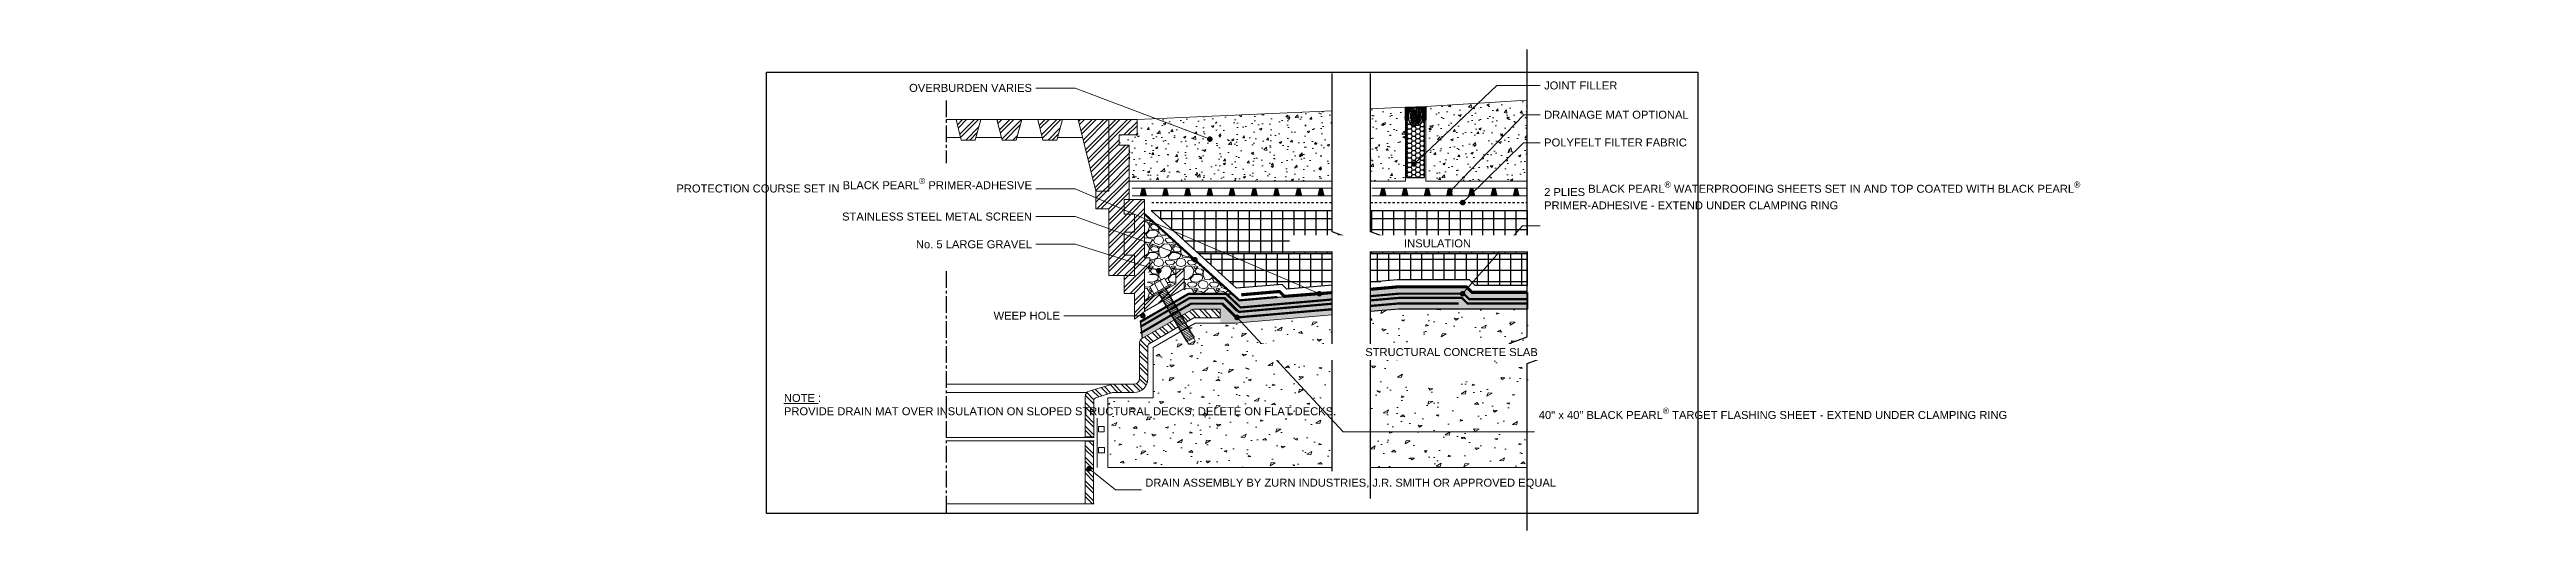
# Model space of a CAD drawing. Header units: inches. Extents: x -38 to 74, y 5 to 27.
import ezdxf
from ezdxf import colors
from ezdxf.entities.mleader import LeaderData, LeaderLine
from ezdxf.math import Vec2, Vec3

# ---------------------------------------------------------------- set-up
doc = ezdxf.new("R2010")
doc.units = ezdxf.units.IN
doc.header["$MEASUREMENT"] = 0
for name, pattern in [('CENTER2', [1.125, 0.75, -0.125, 0.125, -0.125]), ('Dash', [0.25, 0.125, -0.125]), ('Dashed - Dense', [0.8, 0.5, -0.3])]:
    doc.linetypes.add(name, pattern=pattern)
doc.layers.get('Defpoints').update_dxf_attribs({"color": 103})
for name, color, linetype, lineweight in [('A-DETAIL', 7, 'Continuous', 9), ('BP Drainage Mat', 191, 'Continuous', 0), ('BP Others', 190, 'Continuous', 0), ('BP Primer', 2, 'Continuous', 0), ('BP Text', 20, 'Continuous', 0), ('RAM Black Pearl Sheet', 165, 'Continuous', 0)]:
    doc.layers.add(name, color=color, linetype=linetype, lineweight=lineweight)
doc.layers.add('BP Insulation Border', color=8, linetype='Continuous')
doc.layers.add('BP Insulation Foam', color=9, linetype='Continuous')
doc.layers.add('BP Metal', color=17, linetype='Continuous', true_color=0x803345)
doc.layers.add('Protection Course', color=99, linetype='Dashed - Dense', lineweight=0, true_color=0x216123)
doc.styles.get("Standard").update_dxf_attribs({"font": 'ARIALN.TTF'})
pattern_1 = [(50, (-1817.9811, -44.3105), (1.07589027, -0.0941282), [0.1125, -1.2375]), (355, (-1817.9811, -44.3105), (-0.208127, 1.1282882), [0.09, -0.99]), (100.451444, (-1817.8914, -44.3184), (0.86776327, 1.03416), [0.0956103, -1.0517132]), (46.1842, (-1817.9811, -44.0105), (1.600862, -0.2482789), [0.16875, -1.85625]), (96.63564, (-1817.8477, -44.0312), (1.4019929, 1.4611779), [0.1434155, -1.5775706]), (351.18416, (-1817.9811, -44.0105), (1.4019929, 1.4611779), [0.135, -1.485]), (21, (-1817.8311, -44.0855), (0.89536058, -0.60392834), [0.1125, -1.2375]), (326, (-1817.8311, -44.0855), (0.364973, 1.0877251), [0.09, -0.99]), (71.451445, (-1817.7565, -44.1358), (1.26033357, 0.4837967), [0.0956103, -1.0517132]), (37.5, (-1817.9811, -44.3105), (0.01823978, 0.49934078), [0, -0.978, 0, -1.005, 0, -0.99375]), (7.5, (-1817.9811, -44.3105), (0.3946043, 0.59161757), [0, -0.573, 0, -0.9555, 0, -0.37875]), (327.5, (-1818.3156, -44.3105), (0.80073365, -0.03383231), [0, -0.375, 0, -1.17, 0, -1.5525]), (317.5, (-1818.4656, -44.3105), (0.87477925, 0.15015747), [0, -0.4875, 0, -0.777, 0, -1.1025])]
pattern_2 = [(45, (-47.0787, -2.131), (-0.265165, 0.265165), []), (45, (-46.90193, -2.131), (-0.265165, 0.265165), [])]

# ---------------------------------------------------------------- blocks, each defined once
blk = doc.blocks.new('*X9')
at = {"color": 0}
for p, q in [((17.31, 11.5), (16.94, 11.88)), ((17.31, 11.33), (16.94, 11.7)), ((17.31, 10.97), (16.94, 11.35)), ((17.31, 10.79), (16.94, 11.17)), ((17.31, 11.86), (17.11, 12.06)), ((17.31, 12.03), (17.28, 12.06)), ((17.31, 10.44), (16.94, 10.82)), ((17.31, 10.26), (16.94, 10.64)), ((17.31, 9.91), (16.94, 10.29)), ((17.31, 9.73), (16.94, 10.11)), ((17.31, 9.38), (16.94, 9.76)), ((17.27, 9.25), (16.94, 9.58))]:
    blk.add_line(p, q, dxfattribs=at)
blk = doc.blocks.new('*X8')
at = {"color": 0}
for p, q in [((33.27, 10.93), (33, 11.21)), ((33.49, 11.06), (33.21, 11.33)), ((33.61, 11.13), (33.33, 11.4)), ((33.82, 11.25), (33.55, 11.53)), ((33.94, 11.32), (33.67, 11.6)), ((34.16, 11.45), (33.89, 11.72)), ((34.28, 11.52), (34, 11.79)), ((34.5, 11.64), (34.22, 11.92)), ((34.61, 11.71), (34.34, 11.99)), ((34.86, 11.81), (34.56, 12.11)), ((35.04, 11.81), (34.68, 12.18)), ((35.39, 11.81), (35.01, 12.19)), ((35.57, 11.81), (35.2, 12.19)), ((35.92, 11.81), (35.54, 12.19)), ((35.94, 11.98), (35.73, 12.19)), ((32.69, 10.27), (32.31, 10.64)), ((32.69, 9.93), (32.31, 10.3)), ((32.69, 9.74), (32.31, 10.11)), ((32.69, 10.46), (32.35, 10.8)), ((32.82, 10.67), (32.54, 10.95)), ((32.93, 10.74), (32.66, 11.01)), ((33.15, 10.87), (32.88, 11.14)), ((32.69, 9.4), (32.31, 9.77)), ((32.69, 9.21), (32.31, 9.58)), ((32.66, 8.89), (32.31, 9.24)), ((32.61, 8.76), (32.31, 9.05)), ((30.25, 7.93), (29.88, 8.3)), ((30.25, 7.59), (29.88, 7.97)), ((30.26, 8.11), (29.94, 8.43)), ((30.48, 8.24), (30.18, 8.53)), ((30.62, 8.28), (30.32, 8.58)), ((30.88, 8.36), (30.58, 8.66)), ((31.02, 8.41), (30.73, 8.71)), ((31.34, 8.44), (30.99, 8.79)), ((31.52, 8.44), (31.15, 8.81)), ((31.87, 8.44), (31.49, 8.81)), ((32.06, 8.44), (31.68, 8.81)), ((32.34, 8.5), (32.02, 8.81)), ((32.45, 8.57), (32.18, 8.84)), ((30.25, 7.4), (29.88, 7.78)), ((30.25, 7.06), (29.88, 7.44)), ((30.25, 6.87), (29.88, 7.25)), ((30.25, 6.53), (29.88, 6.91)), ((30.16, 6.44), (29.88, 6.72))]:
    blk.add_line(p, q, dxfattribs=at)
blk = doc.blocks.new('DRAIN SCREW')
at = {"layer": 'A-DETAIL'}
for p, q in [((1829.51, 0.43), (1830.17, 0.81)), ((1829.69, 0.11), (1829.51, 0.43)), ((1830.43, 0.54), (1829.62, 0.07)), ((1829.64, 0.03), (1829.62, 0.07)), ((1829.64, 0.03), (1830.46, 0.5)), ((1830.26, 0.32), (1829.88, 0.14)), ((1829.88, 0.14), (1829.9, 0.17)), ((1829.88, 0.14), (1829.93, 0.14)), ((1830.29, 0.26), (1829.91, 0.08)), ((1829.91, 0.08), (1829.94, 0.12)), ((1829.91, 0.08), (1829.96, 0.08)), ((1829.94, 0.12), (1829.93, 0.14)), ((1830.33, 0.2), (1829.94, 0.02)), ((1829.94, 0.02), (1829.97, 0.07)), ((1829.94, 0.02), (1829.99, 0.02)), ((1829.97, 0.07), (1829.96, 0.08)), ((1830.36, 0.15), (1829.98, -0.04)), ((1829.98, -0.04), (1830, 0.01)), ((1830, 0.01), (1829.99, 0.02)), ((1830.39, 0.09), (1830.01, -0.09)), ((1830.43, 0.03), (1830.05, -0.15)), ((1830.17, 0.81), (1830.35, 0.49)), ((1830.21, 0.35), (1830.2, 0.34)), ((1830.21, 0.32), (1830.2, 0.34)), ((1830.26, 0.32), (1830.21, 0.32)), ((1830.26, 0.32), (1830.23, 0.28)), ((1830.24, 0.26), (1830.23, 0.28)), ((1830.29, 0.26), (1830.24, 0.26)), ((1830.29, 0.26), (1830.27, 0.22)), ((1830.28, 0.2), (1830.27, 0.22)), ((1830.33, 0.2), (1830.28, 0.2)), ((1830.33, 0.2), (1830.3, 0.16)), ((1830.31, 0.15), (1830.3, 0.16)), ((1830.36, 0.15), (1830.31, 0.15)), ((1830.36, 0.15), (1830.33, 0.1)), ((1830.34, 0.09), (1830.33, 0.1)), ((1830.39, 0.09), (1830.34, 0.09)), ((1830.39, 0.09), (1830.37, 0.04)), ((1830.38, 0.03), (1830.37, 0.04)), ((1830.43, 0.03), (1830.38, 0.03)), ((1830.43, 0.03), (1830.4, -0.01)), ((1830.46, 0.5), (1830.43, 0.54)), ((1829.98, -0.04), (1830.03, -0.04)), ((1830.01, -0.09), (1830.04, -0.05)), ((1830.01, -0.09), (1830.06, -0.09)), ((1830.04, -0.05), (1830.03, -0.04)), ((1830.05, -0.15), (1830.07, -0.11)), ((1830.05, -0.15), (1830.09, -0.15)), ((1830.07, -0.11), (1830.06, -0.09)), ((1830.46, -0.03), (1830.08, -0.21)), ((1830.08, -0.21), (1830.1, -0.17)), ((1830.08, -0.21), (1830.13, -0.21)), ((1830.1, -0.17), (1830.09, -0.15)), ((1830.49, -0.09), (1830.11, -0.27)), ((1830.11, -0.27), (1830.14, -0.23)), ((1830.11, -0.27), (1830.16, -0.27)), ((1830.14, -0.23), (1830.13, -0.21)), ((1830.53, -0.15), (1830.15, -0.33)), ((1830.15, -0.33), (1830.17, -0.29)), ((1830.15, -0.33), (1830.2, -0.33)), ((1830.17, -0.29), (1830.16, -0.27)), ((1830.56, -0.21), (1830.18, -0.39)), ((1830.18, -0.39), (1830.21, -0.34)), ((1830.18, -0.39), (1830.23, -0.39)), ((1830.21, -0.34), (1830.2, -0.33)), ((1830.6, -0.26), (1830.21, -0.45)), ((1830.21, -0.45), (1830.24, -0.4)), ((1830.21, -0.45), (1830.26, -0.45)), ((1830.24, -0.4), (1830.23, -0.39)), ((1830.63, -0.32), (1830.25, -0.5)), ((1830.25, -0.5), (1830.27, -0.46)), ((1830.25, -0.5), (1830.3, -0.5)), ((1830.27, -0.46), (1830.26, -0.45)), ((1830.66, -0.38), (1830.28, -0.56)), ((1830.28, -0.56), (1830.31, -0.52)), ((1830.28, -0.56), (1830.33, -0.56)), ((1830.31, -0.52), (1830.3, -0.5)), ((1830.32, -0.62), (1830.7, -0.44)), ((1830.32, -0.62), (1830.34, -0.58)), ((1830.32, -0.62), (1830.36, -0.62)), ((1830.32, -0.62), (1830.36, -0.62)), ((1830.34, -0.58), (1830.33, -0.56)), ((1830.73, -0.5), (1830.35, -0.68)), ((1830.35, -0.68), (1830.37, -0.64)), ((1830.35, -0.68), (1830.4, -0.68)), ((1830.37, -0.64), (1830.36, -0.62)), ((1830.37, -0.64), (1830.36, -0.62)), ((1830.36, -0.67), (1830.37, -0.64)), ((1830.36, -0.68), (1830.4, -0.68)), ((1830.76, -0.56), (1830.38, -0.74)), ((1830.38, -0.74), (1830.41, -0.69)), ((1830.38, -0.74), (1830.43, -0.74)), ((1830.41, -0.03), (1830.4, -0.01)), ((1830.41, -0.69), (1830.4, -0.68)), ((1830.46, -0.03), (1830.41, -0.03)), ((1830.8, -0.61), (1830.42, -0.8)), ((1830.42, -0.8), (1830.44, -0.75)), ((1830.42, -0.8), (1830.47, -0.8)), ((1830.44, -0.75), (1830.43, -0.74)), ((1830.46, -0.03), (1830.44, -0.07)), ((1830.45, -0.09), (1830.44, -0.07)), ((1830.49, -0.09), (1830.45, -0.09)), ((1830.83, -0.67), (1830.45, -0.85)), ((1830.45, -0.85), (1830.48, -0.81)), ((1830.45, -0.85), (1830.5, -0.85)), ((1830.49, -0.09), (1830.47, -0.13)), ((1830.48, -0.15), (1830.47, -0.13)), ((1830.48, -0.81), (1830.47, -0.8)), ((1830.53, -0.15), (1830.48, -0.15)), ((1830.87, -0.73), (1830.48, -0.91)), ((1830.48, -0.91), (1830.51, -0.87)), ((1830.48, -0.91), (1830.53, -0.91)), ((1830.53, -0.15), (1830.5, -0.19)), ((1830.51, -0.21), (1830.5, -0.19)), ((1830.51, -0.87), (1830.5, -0.85)), ((1830.56, -0.21), (1830.51, -0.21)), ((1830.9, -0.79), (1830.52, -0.97)), ((1830.52, -0.97), (1830.54, -0.93)), ((1830.52, -0.97), (1830.57, -0.97)), ((1830.54, -0.93), (1830.53, -0.91)), ((1830.56, -0.21), (1830.54, -0.25)), ((1830.55, -0.26), (1830.54, -0.25)), ((1830.6, -0.26), (1830.55, -0.26)), ((1830.93, -0.85), (1830.55, -1.03)), ((1830.55, -1.03), (1830.58, -0.99)), ((1830.55, -1.03), (1830.6, -1.03)), ((1830.6, -0.26), (1830.57, -0.31)), ((1830.58, -0.32), (1830.57, -0.31)), ((1830.58, -0.99), (1830.57, -0.97)), ((1830.63, -0.32), (1830.58, -0.32)), ((1830.97, -0.91), (1830.59, -1.09)), ((1830.59, -1.09), (1830.61, -1.05)), ((1830.59, -1.09), (1830.63, -1.09)), ((1830.63, -0.32), (1830.6, -0.37)), ((1830.61, -0.38), (1830.6, -0.37)), ((1830.61, -1.05), (1830.6, -1.03)), ((1830.66, -0.38), (1830.61, -0.38)), ((1831, -0.97), (1830.62, -1.15)), ((1830.62, -1.15), (1830.64, -1.1)), ((1830.64, -1.1), (1830.63, -1.09)), ((1830.66, -0.38), (1830.64, -0.42)), ((1830.65, -0.44), (1830.64, -0.42)), ((1830.7, -0.44), (1830.65, -0.44)), ((1831.03, -1.02), (1830.65, -1.21)), ((1830.7, -0.44), (1830.67, -0.48)), ((1830.69, -0.45), (1830.67, -0.48)), ((1830.68, -0.5), (1830.67, -0.48)), ((1830.68, -0.5), (1830.67, -0.48)), ((1830.71, -0.5), (1830.68, -0.5)), ((1830.73, -0.5), (1830.68, -0.5)), ((1831.07, -1.08), (1830.69, -1.26)), ((1830.73, -0.5), (1830.71, -0.54)), ((1830.72, -0.56), (1830.71, -0.54)), ((1830.76, -0.56), (1830.72, -0.56)), ((1830.76, -0.56), (1830.74, -0.6)), ((1830.76, -0.56), (1830.74, -0.6)), ((1830.75, -0.61), (1830.74, -0.6)), ((1830.8, -0.61), (1830.75, -0.61)), ((1830.8, -0.61), (1830.77, -0.66)), ((1830.78, -0.67), (1830.77, -0.66)), ((1830.83, -0.67), (1830.78, -0.67)), ((1830.83, -0.67), (1830.81, -0.72)), ((1830.83, -0.67), (1830.81, -0.72)), ((1830.82, -0.73), (1830.81, -0.72)), ((1830.87, -0.73), (1830.82, -0.73)), ((1830.87, -0.73), (1830.84, -0.77)), ((1830.85, -0.79), (1830.84, -0.77)), ((1830.9, -0.79), (1830.85, -0.79)), ((1830.9, -0.79), (1830.87, -0.83)), ((1830.9, -0.79), (1830.87, -0.83)), ((1830.88, -0.85), (1830.87, -0.83)), ((1830.93, -0.85), (1830.88, -0.85)), ((1830.93, -0.85), (1830.91, -0.89)), ((1830.92, -0.91), (1830.91, -0.89)), ((1830.97, -0.91), (1830.92, -0.91)), ((1830.97, -0.91), (1830.94, -0.95)), ((1830.97, -0.91), (1830.94, -0.95)), ((1830.95, -0.97), (1830.94, -0.95)), ((1831, -0.97), (1830.95, -0.97)), ((1831, -0.97), (1830.98, -1.01)), ((1830.99, -1.02), (1830.98, -1.01)), ((1831.03, -1.02), (1830.99, -1.02)), ((1831.03, -1.02), (1831.01, -1.07)), ((1831.03, -1.02), (1831.01, -1.07)), ((1831.02, -1.08), (1831.01, -1.07)), ((1831.07, -1.08), (1831.02, -1.08)), ((1831.07, -1.08), (1831.04, -1.13)), ((1830.62, -1.15), (1830.67, -1.15)), ((1830.65, -1.21), (1830.68, -1.16)), ((1830.65, -1.21), (1830.7, -1.21)), ((1830.68, -1.16), (1830.67, -1.15)), ((1830.69, -1.26), (1830.71, -1.22)), ((1830.69, -1.26), (1830.74, -1.26)), ((1830.71, -1.22), (1830.7, -1.21)), ((1831.1, -1.14), (1830.72, -1.32)), ((1830.72, -1.32), (1830.75, -1.28)), ((1830.72, -1.32), (1830.77, -1.32)), ((1830.75, -1.28), (1830.74, -1.26)), ((1831.14, -1.2), (1830.75, -1.38)), ((1830.75, -1.38), (1830.78, -1.34)), ((1830.75, -1.38), (1830.8, -1.38)), ((1830.78, -1.34), (1830.77, -1.32)), ((1831.17, -1.26), (1830.79, -1.44)), ((1830.79, -1.44), (1830.81, -1.4)), ((1830.79, -1.44), (1830.84, -1.44)), ((1830.81, -1.4), (1830.8, -1.38)), ((1831.2, -1.32), (1830.82, -1.5)), ((1830.82, -1.5), (1830.85, -1.45)), ((1830.82, -1.5), (1830.87, -1.5)), ((1830.85, -1.45), (1830.84, -1.44)), ((1831.24, -1.37), (1830.86, -1.56)), ((1830.86, -1.56), (1830.88, -1.51)), ((1830.86, -1.56), (1830.9, -1.56)), ((1830.88, -1.51), (1830.87, -1.5)), ((1831.27, -1.43), (1830.89, -1.61)), ((1830.89, -1.61), (1830.91, -1.57)), ((1830.89, -1.61), (1830.94, -1.61)), ((1830.91, -1.57), (1830.9, -1.56)), ((1831.3, -1.49), (1830.92, -1.67)), ((1830.92, -1.67), (1830.95, -1.63)), ((1830.92, -1.67), (1830.97, -1.67)), ((1830.95, -1.63), (1830.94, -1.61)), ((1831.34, -1.55), (1830.96, -1.73)), ((1830.96, -1.73), (1830.98, -1.69)), ((1830.96, -1.73), (1831.01, -1.73)), ((1830.98, -1.69), (1830.97, -1.67)), ((1831.37, -1.61), (1830.99, -1.79)), ((1830.99, -1.79), (1831.02, -1.75)), ((1830.99, -1.79), (1831.04, -1.79)), ((1831.02, -1.75), (1831.01, -1.73)), ((1831.41, -1.67), (1831.02, -1.85)), ((1831.02, -1.85), (1831.05, -1.81)), ((1831.02, -1.85), (1831.07, -1.85)), ((1831.05, -1.14), (1831.04, -1.13)), ((1831.05, -1.81), (1831.04, -1.79)), ((1831.1, -1.14), (1831.05, -1.14)), ((1831.44, -1.73), (1831.06, -1.91)), ((1831.06, -1.91), (1831.08, -1.86)), ((1831.06, -1.91), (1831.11, -1.91)), ((1831.08, -1.86), (1831.07, -1.85)), ((1831.1, -1.14), (1831.08, -1.18)), ((1831.1, -1.14), (1831.08, -1.18)), ((1831.09, -1.2), (1831.08, -1.18)), ((1831.14, -1.2), (1831.09, -1.2)), ((1831.47, -1.78), (1831.09, -1.97)), ((1831.09, -1.97), (1831.12, -1.92)), ((1831.09, -1.97), (1831.14, -1.97)), ((1831.14, -1.2), (1831.11, -1.24)), ((1831.12, -1.26), (1831.11, -1.24)), ((1831.12, -1.92), (1831.11, -1.91)), ((1831.17, -1.26), (1831.12, -1.26)), ((1831.51, -1.84), (1831.13, -2.02)), ((1831.13, -2.02), (1831.15, -1.98)), ((1831.17, -1.26), (1831.14, -1.3)), ((1831.17, -1.26), (1831.14, -1.3)), ((1831.15, -1.32), (1831.14, -1.3)), ((1831.15, -1.98), (1831.14, -1.97)), ((1831.2, -1.32), (1831.15, -1.32)), ((1831.16, -2.01), (1831.26, -2.17)), ((1831.2, -1.32), (1831.18, -1.36)), ((1831.19, -1.37), (1831.18, -1.36)), ((1831.24, -1.37), (1831.19, -1.37)), ((1831.19, -2.05), (1831.48, -1.89)), ((1831.24, -1.37), (1831.21, -1.42)), ((1831.24, -1.37), (1831.21, -1.42)), ((1831.22, -1.43), (1831.21, -1.42)), ((1831.27, -1.43), (1831.22, -1.43)), ((1831.27, -1.43), (1831.25, -1.48)), ((1831.26, -1.49), (1831.25, -1.48)), ((1831.3, -1.49), (1831.26, -1.49)), ((1831.26, -2.17), (1831.55, -2.01)), ((1831.26, -2.17), (1831.45, -2.17)), ((1831.3, -1.49), (1831.28, -1.53)), ((1831.3, -1.49), (1831.28, -1.53)), ((1831.29, -1.55), (1831.28, -1.53)), ((1831.34, -1.55), (1831.29, -1.55)), ((1831.34, -1.55), (1831.31, -1.59)), ((1831.32, -1.61), (1831.31, -1.59)), ((1831.37, -1.61), (1831.32, -1.61)), ((1831.37, -1.61), (1831.35, -1.65)), ((1831.37, -1.61), (1831.35, -1.65)), ((1831.36, -1.67), (1831.35, -1.65)), ((1831.41, -1.67), (1831.36, -1.67)), ((1831.41, -1.67), (1831.38, -1.71)), ((1831.39, -1.73), (1831.38, -1.71)), ((1831.44, -1.73), (1831.39, -1.73)), ((1831.44, -1.73), (1831.41, -1.77)), ((1831.44, -1.73), (1831.41, -1.77)), ((1831.42, -1.78), (1831.41, -1.77)), ((1831.47, -1.78), (1831.42, -1.78)), ((1831.47, -1.78), (1831.45, -1.83)), ((1831.46, -1.84), (1831.45, -1.83)), ((1831.55, -2.01), (1831.45, -2.17)), ((1831.51, -1.84), (1831.46, -1.84)), ((1831.51, -1.84), (1831.48, -1.89)), ((1831.48, -1.89), (1831.55, -2.01))]:
    blk.add_line(p, q, dxfattribs=at)
for points in [[(1829.72, 0.55), (1829.9, 0.23)], [(1830.15, 0.38), (1829.97, 0.69)]]:
    blk.add_lwpolyline(points, dxfattribs=at)
blk = doc.blocks.new('*U13')
at = {"layer": 'BP Drainage Mat'}
h = blk.add_hatch(color=256, dxfattribs=at)
h.dxf.hatch_style = 1
h.paths.add_polyline_path([(0.5, 0.34), (0.55, 0.34), (0.64, 0), (0.5, 0), (0.36, 0), (0.45, 0.34)])
at = {"layer": 'BP Drainage Mat', "linetype": 'Continuous'}
for points in [[(1, 0.34), (0, 0.34)], [(1, 0), (0, 0)]]:
    blk.add_lwpolyline(points, dxfattribs=at)
blk.add_lwpolyline([(0.5, 0.34), (0.55, 0.34), (0.64, 0), (0.5, 0), (0.36, 0), (0.45, 0.34)], close=True, dxfattribs=at)
blk = doc.blocks.new('*U14')
at = {"layer": 'BP Drainage Mat', "color": 0, "linetype": 'ByBlock', "lineweight": -2, "transparency": 16777216}
for p in [(1655.84, 63.16), (1656.84, 63.16), (1657.84, 63.16), (1658.84, 63.16), (1659.84, 63.16), (1660.84, 63.16), (1661.84, 63.16)]:
    blk.add_blockref('*U13', p, dxfattribs=at)
blk = doc.blocks.new('*U11')
at = {"layer": 'BP Drainage Mat'}
h = blk.add_hatch(color=256, dxfattribs=at)
h.dxf.hatch_style = 1
h.paths.add_polyline_path([(0.5, 0.34), (0.55, 0.34), (0.64, 0), (0.5, 0), (0.36, 0), (0.45, 0.34)])
at = {"layer": 'BP Drainage Mat', "linetype": 'Continuous'}
for points in [[(1, 0.34), (0, 0.34)], [(1, 0), (0, 0)]]:
    blk.add_lwpolyline(points, dxfattribs=at)
blk.add_lwpolyline([(0.5, 0.34), (0.55, 0.34), (0.64, 0), (0.5, 0), (0.36, 0), (0.45, 0.34)], close=True, dxfattribs=at)
blk = doc.blocks.new('*U12')
at = {"layer": 'BP Drainage Mat', "color": 0, "linetype": 'ByBlock', "lineweight": -2, "transparency": 16777216}
for p in [(1663.86, 63.16), (1664.86, 63.16), (1665.86, 63.16), (1666.86, 63.16), (1667.86, 63.16), (1668.86, 63.16), (1669.86, 63.16), (1670.86, 63.16), (1671.86, 63.16)]:
    blk.add_blockref('*U11', p, dxfattribs=at)
blk = doc.blocks.new('_Dot')
at = {"color": 0, "linetype": 'ByBlock', "lineweight": -2}
blk.add_line((-0.5, 0), (-1, 0), dxfattribs=at)
at = {"color": 0, "linetype": 'ByBlock', "const_width": 0.5}
blk.add_lwpolyline([(-0.25, 0, 1), (0.25, 0, 1)], format="xyb", close=True, dxfattribs=at)

msp = doc.modelspace()

# ---------------------------------------------------------------- hatches: boundary and pattern name
at = {"layer": 'A-DETAIL'}
h = msp.add_hatch(dxfattribs=at)
h.set_pattern_fill('ANSI32', color=256)
h.set_pattern_definition(pattern_2)
h.paths.add_polyline_path([(3.92, 23.65), (2.8, 23.65), (3.03, 22.73), (3.66, 22.73)])
h.paths.add_polyline_path([(5.76, 23.65), (4.64, 23.65), (4.87, 22.73), (5.5, 22.73)])
h.paths.add_polyline_path([(7.6, 23.65), (6.54, 23.65), (6.54, 23.4), (6.71, 22.73), (7.34, 22.73)])
h.paths.add_polyline_path([(6.54, 23.65), (6.48, 23.65), (6.54, 23.4)])
h.paths.add_polyline_path([(9.68, 23.65), (8.3, 23.65), (9.1, 20.42), (9.68, 20.42)])
h = msp.add_hatch(dxfattribs=at)
h.set_pattern_fill('ANSI32', color=256)
h.set_pattern_definition(pattern_2)
h.paths.add_polyline_path([(10.6, 22.5), (10.14, 22.5), (10.14, 22.96), (10.95, 22.96), (10.95, 23.65), (9.68, 23.65), (9.68, 20.42), (9.1, 20.42), (9.1, 19.62), (9.68, 19.62), (9.68, 16.62), (10.37, 16.62), (10.83, 16.62), (10.83, 17.54), (10.37, 17.54), (10.37, 18.57), (10.83, 18.57), (10.83, 19.39), (10.37, 19.39), (10.37, 20.05), (10.6, 20.05)])
h = msp.add_hatch(dxfattribs=at)
h.set_pattern_fill('ANSI32', color=256)
h.set_pattern_definition(pattern_2)
h.paths.add_polyline_path([(11.29, 20.05), (10.37, 20.05), (10.37, 19.39), (10.83, 19.39), (10.83, 18.57), (10.37, 18.57), (10.37, 17.54), (10.83, 17.54), (10.83, 16.62), (10.37, 16.62), (10.37, 15.81), (10.83, 15.81), (10.83, 15.12), (10.83, 14.66), (11.29, 15), (11.29, 16.85), (11.52, 17.08), (11.52, 17.42), (11.29, 17.42)])
h = msp.add_hatch(dxfattribs=at)
h.set_pattern_fill('ANSI32', color=256)
h.set_pattern_definition([(45, (-47.0787, -2.793), (-0.265165, 0.265165), []), (45, (-46.90193, -2.793), (-0.265165, 0.265165), [])])
h.paths.add_polyline_path([(13.07, 16.03), (13.07, 16.91), (12.7, 16.91), (12.7, 16.25), (11.29, 15.44), (11.29, 15)])
at = {"layer": 'BP Insulation Foam'}
h = msp.add_hatch(dxfattribs=at)
h.set_pattern_fill('HONEY', color=256)
h.set_pattern_definition([(0, (-1817.89867, -47.45844), (0.1875, 0.1082531755), [0.125, -0.25]), (120, (-1817.89867, -47.45844), (-0.1875, 0.1082531755), [0.125, -0.25]), (60, (-1817.89867, -47.45844), (4e-17, 0.216506351), [-0.25, 0.125])])
h.paths.add_polyline_path([(23.19, 23.62), (23.09, 23.62), (23.09, 21.04), (23.9, 21.04), (23.9, 23.62), (23.8, 23.62, -0.854734)])
h = msp.add_hatch(dxfattribs=at)
h.set_pattern_fill('NET', color=256, scale=4)
h.set_pattern_definition([(0, (-1817.9811, -44.3105), (0, 0.5), []), (90, (-1817.9811, -44.3105), (-0.5, 3e-17), [])])
h.paths.add_polyline_path([(19.73, 19.55), (11.58, 19.55), (13.71, 17.61), (19.73, 17.61), (19.73, 17.79), (19.18, 17.99), (20.28, 18.39), (19.73, 18.59)])
h.paths.add_polyline_path([(28.52, 19.55), (21.46, 19.55), (21.46, 18.59), (22, 18.39), (20.91, 17.99), (21.46, 17.79), (21.46, 17.61), (28.52, 17.61)])
h = msp.add_hatch(dxfattribs=at)
h.set_pattern_fill('NET', color=256, scale=4)
h.set_pattern_definition([(0, (22.28044, 16.85786), (0, 0.5), []), (90, (22.28044, 16.85786), (-0.5, 3e-17), [])])
h.paths.add_polyline_path([(19.73, 17.61), (13.71, 17.61), (15.43, 16.05), (17.48, 16.22), (17.7, 16), (19.73, 16.18)])
h.paths.add_polyline_path([(28.52, 17.61), (21.46, 17.61), (21.46, 16.32), (22.68, 16.42), (25.92, 16.42), (26.17, 16.17), (28.52, 16.17)])
at = {"layer": 'BP Others'}
h = msp.add_hatch(dxfattribs=at)
h.set_pattern_fill('AR-CONC', color=256, scale=0.15)
h.set_pattern_definition(pattern_1)
h.paths.add_polyline_path([(19.73, 24.05), (10.95, 23.65), (10.95, 22.96), (10.14, 22.96), (10.14, 22.5), (10.6, 22.5), (10.6, 20.88), (19.73, 20.88)])
h = msp.add_hatch(dxfattribs=at)
h.set_pattern_fill('AR-CONC', color=256, scale=0.15)
h.set_pattern_definition(pattern_1)
h.paths.add_polyline_path([(23.04, 24.21), (21.46, 24.13), (21.46, 20.88), (23.04, 20.88)])
h.paths.add_polyline_path([(28.52, 24.53), (23.95, 24.24), (23.95, 20.88), (28.52, 20.87)])
h = msp.add_hatch(color=256, dxfattribs=at)
h.dxf.hatch_style = 1
h.paths.add_polyline_path([(23.95, 24.24), (23.04, 24.21), (23.04, 23.62), (23.19, 23.62, -0.039101), (23.19, 23.67), (23.19, 23.87, -1), (23.8, 23.87), (23.8, 23.67, -0.039101), (23.8, 23.62), (23.95, 23.62)])
h = msp.add_hatch(dxfattribs=at)
h.set_pattern_fill('GRAVEL', color=256)
h.set_pattern_definition([(228.01279, (-46.35871, -1.792985), (-8, -9), [0.134536, -13.319088]), (184.96974, (-46.44871, -1.892985), (12, 1), [0.230868, -22.855925]), (132.51045, (-46.67871, -1.912985), (10, -11), [0.162788, -16.116033]), (267.27369, (-47.06871, -2.162985), (1, 20), [0.210238, -20.813558]), (292.83365, (-47.07871, -2.372985), (-5, 12), [0.206155, -20.409373]), (357.27369, (-46.99871, -2.562985), (-20, 1), [0.210238, -20.813558]), (37.69424, (-46.78871, -2.572985), (-13, -10), [0.278029, -27.524849]), (72.25533, (-46.56871, -2.402985), (7, 22), [0.262488, -25.986321]), (121.429566, (-46.48871, -2.152985), (-8, 13), [0.21095, -20.884073]), (175.23636, (-46.59871, -1.972985), (11, -1), [0.240832, -11.800763]), (222.39744, (-46.83871, -1.952985), (-12, -11), [0.311448, -30.833375]), (138.81407, (-46.07871, -2.172985), (-7, 6), [0.106301, -10.523845]), (171.469234, (-46.15871, -2.102985), (13, -2), [0.202237, -20.021511]), (225, (-46.3587, -2.073), (-1e-16, -1), [0.141421, -1.272793]), (203.1986, (-46.42871, -1.95298), (5, 2), [0.076158, -7.539615]), (291.8014, (-46.49871, -1.98298), (-1, 3), [0.107703, -5.277462]), (30.96376, (-46.45871, -2.08298), (3, 2), [0.174929, -5.656023]), (161.56505, (-46.3087, -1.993), (2, -1), [0.126491, -3.035787]), (16.38954, (-47.07871, -1.982985), (10, 3), [0.1772, -17.542845]), (70.34618, (-46.90871, -1.932985), (-4, -11), [0.148661, -14.717408]), (293.1986, (-46.30871, -1.79298), (-2, 5), [0.152315, -7.463458]), (343.61046, (-46.24871, -1.932985), (-10, 3), [0.1772, -17.542845]), (339.44395, (-47.07871, -2.60298), (-5, 2), [0.17088, -8.373124]), (294.77514, (-46.91871, -2.662985), (-5, 11), [0.143178, -14.174643]), (66.8014, (-46.29871, -2.79298), (2, 5), [0.152315, -7.463458]), (17.35402, (-46.23871, -2.652985), (-13, -4), [0.167631, -16.595424]), (69.44395, (-46.78871, -2.79298), (-2, -5), [0.08544, -8.458564]), (101.30993, (-46.3587, -2.79298), (-1, 4), [0.05099, -5.04803]), (165.96376, (-46.3687, -2.74298), (3, -1), [0.206155, -3.91695]), (186.00901, (-46.56871, -2.692985), (10, 1), [0.19105, -18.913923]), (303.69007, (-46.4587, -2.17298), (-1, 2), [0.144222, -3.46133]), (353.15723, (-46.37871, -2.292985), (17, -2), [0.251794, -24.927563]), (60.9454, (-46.12871, -2.32298), (-4, -7), [0.102956, -10.192674]), (90, (-46.0787, -2.233), (-1, 1), [0.06, -0.94]), (120.25644, (-46.58871, -2.662985), (4, -7), [0.138924, -13.75352]), (48.01279, (-46.65871, -2.542985), (8, 9), [0.269072, -13.184552]), (0, (-46.4787, -2.343), (1, 1), [0.26, -0.74]), (325.30485, (-46.21871, -2.342985), (10, -7), [0.158114, -15.653274]), (254.0546, (-46.08871, -2.43298), (-1, -4), [0.145602, -7.134508]), (207.645975, (-46.12871, -2.572985), (-19, -10), [0.237065, -23.469474]), (175.42608, (-46.33871, -2.682985), (-13, 1), [0.250799, -24.829073])])
h.paths.add_polyline_path([(11.97, 15.83), (11.94, 15.88), (11.82, 15.81), (11.93, 15.81)])
h.paths.add_polyline_path([(11.29, 17.42), (11.52, 17.42), (11.52, 17.08), (11.29, 16.85), (11.29, 16.76), (11.52, 16.76), (11.52, 16.42), (11.29, 16.18), (11.29, 15.81), (11.7, 15.81), (11.53, 16.12), (12.19, 16.5), (12.37, 16.18), (12.45, 16.23), (12.48, 16.19), (12.2, 16.02), (12.22, 15.98), (12.7, 16.25), (12.7, 16.91), (13.07, 16.91), (13.07, 16.03), (13.1, 15.81), (15.23, 15.81), (11.29, 19.39)])
h = msp.add_hatch(dxfattribs=at)
h.set_pattern_fill('GRAVEL', color=256)
h.set_pattern_definition([(228.01279, (-46.35871, -1.792985), (-8, -9), [0.134536, -13.319088]), (184.96974, (-46.44871, -1.892985), (12, 1), [0.230868, -22.855925]), (132.51045, (-46.67871, -1.912985), (10, -11), [0.162788, -16.116033]), (267.27369, (-47.06871, -2.162985), (1, 20), [0.210238, -20.813558]), (292.83365, (-47.07871, -2.372985), (-5, 12), [0.206155, -20.409373]), (357.27369, (-46.99871, -2.562985), (-20, 1), [0.210238, -20.813558]), (37.69424, (-46.78871, -2.572985), (-13, -10), [0.278029, -27.524849]), (72.25533, (-46.56871, -2.402985), (7, 22), [0.262488, -25.986321]), (121.42957, (-46.48871, -2.152985), (-8, 13), [0.21095, -20.884073]), (175.23636, (-46.59871, -1.972985), (11, -1), [0.240832, -11.800763]), (222.39744, (-46.83871, -1.952985), (-12, -11), [0.311448, -30.833375]), (138.81407, (-46.07871, -2.172985), (-7, 6), [0.106301, -10.523845]), (171.46923, (-46.15871, -2.102985), (13, -2), [0.202237, -20.021511]), (225, (-46.3587, -2.073), (-1e-16, -1), [0.141421, -1.272793]), (203.1986, (-46.42871, -1.95298), (5, 2), [0.076158, -7.539615]), (291.8014, (-46.49871, -1.98298), (-1, 3), [0.107703, -5.277462]), (30.96376, (-46.45871, -2.08298), (3, 2), [0.174929, -5.656023]), (161.56505, (-46.3087, -1.993), (2, -1), [0.126491, -3.035787]), (16.38954, (-47.07871, -1.982985), (10, 3), [0.1772, -17.542845]), (70.34618, (-46.90871, -1.932985), (-4, -11), [0.148661, -14.717408]), (293.1986, (-46.30871, -1.79298), (-2, 5), [0.152315, -7.463458]), (343.61046, (-46.24871, -1.932985), (-10, 3), [0.1772, -17.542845]), (339.44395, (-47.07871, -2.60298), (-5, 2), [0.17088, -8.373124]), (294.77514, (-46.91871, -2.662985), (-5, 11), [0.143178, -14.174643]), (66.8014, (-46.29871, -2.79298), (2, 5), [0.152315, -7.463458]), (17.35402, (-46.23871, -2.652985), (-13, -4), [0.167631, -16.595424]), (69.44395, (-46.78871, -2.79298), (-2, -5), [0.08544, -8.458564]), (101.30993, (-46.3587, -2.79298), (-1, 4), [0.05099, -5.04803]), (165.96376, (-46.3687, -2.74298), (3, -1), [0.206155, -3.91695]), (186.00901, (-46.56871, -2.692985), (10, 1), [0.19105, -18.913923]), (303.69007, (-46.4587, -2.17298), (-1, 2), [0.144222, -3.46133]), (353.15723, (-46.37871, -2.292985), (17, -2), [0.251794, -24.927563]), (60.9454, (-46.12871, -2.32298), (-4, -7), [0.102956, -10.192674]), (90, (-46.0787, -2.233), (-1, 1), [0.06, -0.94]), (120.25644, (-46.58871, -2.662985), (4, -7), [0.138924, -13.75352]), (48.01279, (-46.65871, -2.542985), (8, 9), [0.269072, -13.184552]), (0, (-46.4787, -2.343), (1, 1), [0.26, -0.74]), (325.30485, (-46.21871, -2.342985), (10, -7), [0.158114, -15.653274]), (254.0546, (-46.08871, -2.43298), (-1, -4), [0.145602, -7.134508]), (207.645975, (-46.12871, -2.572985), (-19, -10), [0.237065, -23.469474]), (175.42608, (-46.33871, -2.682985), (-13, 1), [0.250799, -24.829073])])
h.paths.add_polyline_path([(11.29, 15.44), (11.93, 15.81), (11.29, 15.81)])
h = msp.add_hatch(dxfattribs=at)
h.set_pattern_fill('CONCRETE', color=256, scale=3)
h.set_pattern_definition([(9.6028, (-45.5773, -1.5238), (0.541903, 1.607184), [0.12861, -3.09797]), (157.953, (-45.472, -1.5664), (-0.541903, -1.607184), [0.11351, -2.734193]), (71.367, (-45.472, -1.5664), (-2.63947, 1.06893), [0.067605, -1.62848]), (9.6028, (-44.4961, -1.7865), (0.541903, 1.607184), [0.12861, -3.09797]), (157.953, (-44.3693, -1.765), (-0.541903, -1.607184), [0.11351, -2.734193]), (71.367, (-44.496, -1.7865), (-2.63947, 1.06893), [0.067605, -1.62848]), (29.9515, (-43.1387, -1.5173), (-2.09756, 2.67612), [0.13778, -4.15939]), (128.09, (-43.1387, -1.5173), (-3.72327, -2.14544), [0.10902, -3.29118]), (174.7908, (-43.0194, -1.4485), (2.097564, -2.67612), [0.1874, -5.65757]), (29.9515, (-45.583, -0.316), (-2.09756, 2.67612), [0.13778, -4.15939]), (128.0897, (-45.583, -0.316), (-3.72327, -2.14544), [0.10902, -3.29118]), (174.7908, (-45.4637, -0.2474), (2.097564, -2.67612), [0.1874, -5.65757]), (29.9515, (-42.6688, 0.142), (-2.09756, 2.67612), [0.13778, -4.15939]), (128.09, (-42.669, 0.142), (-3.72327, -2.14544), [0.10902, -3.29118]), (174.7908, (-42.5495, 0.211), (2.097564, -2.67612), [0.1874, -5.65757]), (29.9515, (-43.9917, -1.0353), (-2.09756, 2.67612), [0.13778, -4.15939]), (128.0897, (-43.805, -1.0523), (-3.72327, -2.14544), [0.10902, -3.29118]), (174.7908, (-43.805, -1.0523), (2.097564, -2.67612), [0.1874, -5.65757]), (29.9515, (-44.3968, -2.6285), (-2.09756, 2.67612), [0.13778, -4.15939]), (128.0897, (-44.21, -2.6455), (-3.72327, -2.14544), [0.10902, -3.29118]), (174.7908, (-44.21, -2.6455), (2.097564, -2.67612), [0.1874, -5.65757]), (29.9515, (-41.259, -2.0375), (-2.09756, 2.67612), [0.13778, -4.15939]), (128.09, (-41.0722, -2.0546), (-3.72327, -2.14544), [0.10902, -3.29118]), (174.7908, (-41.0722, -2.0546), (2.097564, -2.67612), [0.1874, -5.65757]), (29.9515, (-42.0433, -1.9435), (1.62571, 4.82155), [0.2636, -8.33072]), (71.367, (-41.865, -1.96), (-5.82084, 0.5307), [0.15607, -4.93218]), (174.791, (-41.8647, -1.96), (-1.6257, -4.82155), [0.1793, -5.6657]), (29.9515, (-44.9885, -2.168), (1.62571, 4.82155), [0.2636, -8.33072]), (71.367, (-44.81, -2.1843), (-5.82084, 0.5307), [0.15607, -4.93218]), (174.791, (-44.81, -2.1843), (-1.6257, -4.82155), [0.1793, -5.6657]), (29.9515, (-41.6394, -0.354), (1.62571, 4.82155), [0.2636, -8.33072]), (71.367, (-41.461, -0.3704), (-5.82084, 0.5307), [0.15607, -4.93218]), (174.791, (-41.461, -0.3704), (-1.6257, -4.82155), [0.1793, -5.6657]), (29.9515, (-44.4936, -0.601), (1.62571, 4.82155), [0.2636, -8.33072]), (71.367, (-44.315, -0.6174), (-5.82084, 0.5307), [0.15607, -4.93218]), (174.791, (-44.315, -0.6174), (-1.6257, -4.82155), [0.1793, -5.6657]), (29.9515, (-44.087, 0.8063), (1.62571, 4.82155), [0.2636, -8.33072]), (71.367, (-43.9084, 0.79), (-5.82084, 0.5307), [0.15607, -4.93218]), (174.791, (-43.9084, 0.79), (-1.6257, -4.82155), [0.1793, -5.6657]), (29.9515, (-41.05, 1.273), (1.62571, 4.82155), [0.2636, -8.33072]), (71.367, (-40.8714, 1.2566), (-5.82084, 0.5307), [0.15607, -4.93218]), (174.791, (-40.8714, 1.2566), (-1.6257, -4.82155), [0.1793, -5.6657]), (29.9515, (-46.4944, -2.637), (1.62571, 4.82155), [0.2636, -8.33072]), (71.367, (-46.4944, -2.637), (-5.82084, 0.5307), [0.15607, -4.93218]), (174.791, (-46.266, -2.5053), (-1.6257, -4.82155), [0.1793, -5.6657]), (29.9515, (-46.144, -1.12), (1.62571, 4.82155), [0.2636, -8.33072]), (71.367, (-46.144, -1.12), (-5.82084, 0.5307), [0.15607, -4.93218]), (174.791, (-45.9155, -0.9883), (-1.6257, -4.82155), [0.1793, -5.6657]), (29.9515, (-45.887, 0.4038), (1.62571, 4.82155), [0.2636, -8.33072]), (71.367, (-45.887, 0.404), (-5.82084, 0.5307), [0.15607, -4.93218]), (174.791, (-45.6586, 0.5354), (-1.6257, -4.82155), [0.1793, -5.6657]), (29.9515, (-43.83, -2.2648), (1.62571, 4.82155), [0.2636, -8.33072]), (71.367, (-43.83, -2.265), (-5.82084, 0.5307), [0.15607, -4.93218]), (174.791, (-43.602, -2.133), (-1.6257, -4.82155), [0.1793, -5.6657]), (29.9515, (-43.2386, -0.6378), (1.62571, 4.82155), [0.2636, -8.33072]), (71.367, (-43.2386, -0.638), (-5.82084, 0.5307), [0.15607, -4.93218]), (174.791, (-43.01, -0.506), (-1.6257, -4.82155), [0.1793, -5.6657]), (29.9515, (-42.7897, 0.9274), (1.62571, 4.82155), [0.2636, -8.33072]), (71.367, (-42.7897, 0.9274), (-5.82084, 0.5307), [0.15607, -4.93218]), (174.791, (-42.5613, 1.059), (-1.6257, -4.82155), [0.17895, -5.6653]), (30, (-43.5787, -2.793), (-0.67868, 4.7105), [0, -2.625]), (45, (-47.0787, 0.707), (0.6401, 7.04096), [0, -1.75]), (60, (-45.329, -2.093), (-4.6182, 5.12975), [0, -0.875]), (15, (-46.3787, -1.043), (1.5544902, 0.9600444), [0, -1.4]), (75, (-45.3287, -1.043), (-1.080536, 1.37657), [0, -2.1]), (120, (-43.5787, -0.343), (-2.15149, 0.57649), [0, -1.75]), (90, (-42.8787, -1.043), (-2.1, 0.7), [0, -1.225])])
h.paths.add_polyline_path([(19.73, 14.85), (15.35, 14.47), (13.57, 14.47), (11.68, 13.37), (11.68, 11.11), (9.63, 11.11), (9.63, 7.96), (19.73, 7.96)])
h.paths.add_polyline_path([(28.53, 15.11), (22.73, 15.11), (21.46, 15), (21.46, 7.96), (28.52, 7.96)])
h.paths.add_polyline_path([(23.13, 11.88), (26.95, 11.88), (26.95, 13.81), (23.13, 13.81)], flags=16)
at = {"layer": 'BP Primer'}
h = msp.add_hatch(dxfattribs=at)
h.set_pattern_fill('WOOD6', color=6, scale=0.2, pattern_type=2)
h.set_pattern_definition([(216.8699, (-1670.413425, -18.664885), (0.5999999836, 0.40000002465), [0.1, -0.9]), (206.5651, (-1670.293425, -18.724885), (-0.1999998316, -0.200000262), [0.2236068, -0.2236068]), (198.4349, (-1670.293425, -18.824885), (-0.400000087, -0.1999996806), [0.1264912, -0.5059644])])
h.paths.add_polyline_path([(21.47, 16), (21.47, 15), (22.74, 15.11), (28.53, 15.11), (28.53, 15.86), (26.04, 15.86), (25.79, 16.11), (22.69, 16.11)])
h.paths.add_polyline_path([(19.74, 14.85), (19.74, 15.85), (15.56, 15.5), (15.25, 15.79), (13.26, 15.79), (11.11, 14.58), (11.19, 13.8), (13.32, 15.02), (13.52, 15.1), (14.7, 15.1), (14.7, 14.47), (15.36, 14.47)])

# ---------------------------------------------------------------- linework, layer by layer
at = {"linetype": 'CENTER2'}
for p, q in [((2.35, 24.51), (2.35, 21.69)), ((2.35, 16.81), (2.35, 5.85))]:
    msp.add_line(p, q, dxfattribs=at)
at = {"linetype": 'Continuous'}
for points in [[(28.52, 5.12), (28.52, 12.66), (29.33, 12.96), (27.7, 13.55), (28.52, 13.85), (28.52, 26.81)], [(19.73, 7.8), (19.73, 17.79), (19.18, 17.99), (20.28, 18.39), (19.73, 18.59), (19.73, 25.73)], [(21.46, 6.57), (21.46, 17.79), (20.91, 17.99), (22, 18.39), (21.46, 18.59), (21.46, 25.73)]]:
    msp.add_lwpolyline(points, dxfattribs=at)
at = {"linetype": 'Dash', "ltscale": 0.5}
for points in [[(11.61, 19.91), (19.73, 19.91)], [(21.46, 19.91), (28.52, 19.91)]]:
    msp.add_lwpolyline(points, dxfattribs=at)
at = {"layer": 'A-DETAIL'}
for p, q in [((8.3, 23.65), (2.35, 23.65)), ((2.8, 23.65), (3.03, 22.73)), ((3.66, 22.73), (3.92, 23.65)), ((3.92, 23.65), (3.69, 22.84)), ((4.64, 23.65), (4.87, 22.73)), ((5.5, 22.73), (5.76, 23.65)), ((5.76, 23.65), (5.53, 22.84)), ((6.48, 23.65), (6.71, 22.73)), ((7.34, 22.73), (7.6, 23.65)), ((7.6, 23.65), (7.37, 22.84)), ((9.1, 20.42), (8.3, 23.65)), ((8.3, 23.65), (9.68, 23.65)), ((9.68, 20.42), (9.68, 23.65)), ((10.95, 23.65), (9.68, 23.65)), ((10.95, 22.96), (10.95, 23.65)), ((2.35, 22.84), (3, 22.84)), ((3.03, 22.73), (3.66, 22.73)), ((3.69, 22.84), (4.84, 22.84)), ((4.87, 22.73), (5.5, 22.73)), ((5.53, 22.84), (6.68, 22.84)), ((6.71, 22.73), (7.34, 22.73)), ((7.37, 22.84), (8.5, 22.84)), ((10.14, 22.5), (10.14, 22.96)), ((10.14, 22.96), (10.95, 22.96)), ((10.6, 22.5), (10.14, 22.5)), ((10.6, 20.05), (10.6, 22.5)), ((9.1, 19.62), (9.1, 20.42)), ((9.1, 20.42), (9.68, 20.42)), ((9.68, 19.62), (9.1, 19.62)), ((9.68, 16.62), (9.68, 19.62)), ((11.29, 20.05), (10.37, 20.05)), ((10.37, 20.05), (10.37, 19.39)), ((10.37, 19.39), (10.83, 19.39)), ((10.83, 19.39), (10.83, 18.57)), ((11.29, 17.42), (11.29, 20.05)), ((10.83, 18.57), (10.37, 18.57)), ((10.37, 18.57), (10.37, 17.54)), ((10.37, 17.54), (10.83, 17.54)), ((10.83, 17.54), (10.83, 16.62)), ((11.52, 17.42), (11.29, 17.42)), ((11.29, 16.85), (11.52, 17.08)), ((11.29, 15), (11.29, 16.85)), ((11.52, 17.08), (11.52, 17.42)), ((12.7, 16.25), (12.7, 16.91)), ((12.7, 16.91), (13.07, 16.91)), ((13.07, 16.91), (13.07, 16.03)), ((10.37, 16.62), (9.68, 16.62)), ((10.83, 16.62), (10.37, 16.62)), ((10.37, 16.62), (10.37, 15.81)), ((10.37, 15.81), (10.83, 15.81)), ((10.83, 15.81), (10.83, 14.66)), ((13.07, 16.03), (11.28, 15)), ((11.29, 15.44), (12.7, 16.25)), ((10.83, 14.66), (11.29, 15)), ((11.19, 13.8), (13.38, 15.06)), ((13.51, 14.71), (11.5, 13.54)), ((13.5, 15.1), (14.69, 15.1)), ((14.69, 14.72), (13.57, 14.72)), ((14.69, 15.1), (14.69, 14.72)), ((11.06, 11.97), (11.06, 13.58)), ((11.44, 13.44), (11.44, 11.97)), ((9.81, 11.72), (2.35, 11.72)), ((8.69, 11.35), (2.35, 11.35)), ((8.62, 9.35), (8.62, 11.17)), ((8.8, 11.4), (9.78, 11.71)), ((9.85, 11.34), (9.09, 11.1)), ((9.85, 11.72), (10.81, 11.72)), ((10.81, 11.35), (9.89, 11.35)), ((9, 10.98), (9, 9.35)), ((9.15, 10.19), (9.15, 7.96)), ((9.02, 9.32), (2.35, 9.32)), ((9.02, 9.16), (2.35, 9.16)), ((9, 9.35), (8.62, 9.35)), ((8.62, 6.33), (8.62, 9.15)), ((8.62, 9.15), (8.99, 9.15)), ((8.99, 9.15), (8.99, 6.33)), ((9.21, 9.81), (9.47, 9.81)), ((9.21, 9.57), (9.21, 9.81)), ((9.47, 9.57), (9.21, 9.57)), ((9.47, 9.81), (9.47, 9.57)), ((9.21, 8.87), (9.49, 8.87)), ((9.21, 8.62), (9.21, 8.87)), ((9.49, 8.62), (9.21, 8.62)), ((9.49, 8.87), (9.49, 8.62)), ((9.02, 6.33), (2.35, 6.33))]:
    msp.add_line(p, q, dxfattribs=at)
for centre, radius, start, end in [((13.5, 14.85), 0.25, 90, 120.0686), ((13.57, 14.6), 0.125, 90, 120.0686), ((11.31, 13.58), 0.25, 120.0686, 180), ((11.56, 13.44), 0.125, 120.0686, 180), ((8.87, 11.17), 0.25, 107.5256, 180), ((9.85, 11.47), 0.25, 90, 107.5256), ((9.89, 11.22), 0.125, 90, 107.5256), ((10.81, 11.97), 0.25, 270, 0), ((10.81, 11.97), 0.625, 270, 0), ((9.12, 10.98), 0.125, 107.5256, 180)]:
    msp.add_arc(centre, radius, start, end, dxfattribs=at)
at = {"layer": 'BP Drainage Mat'}
for p, q in [((19.73, 20.22), (10.91, 20.22)), ((28.52, 20.22), (21.53, 20.22))]:
    msp.add_line(p, q, dxfattribs=at)
at = {"layer": 'BP Insulation Border'}
for points in [[(23.19, 23.62), (23.04, 23.62), (23.04, 24.21), (23.95, 24.24), (23.95, 23.62), (23.8, 23.62)], [(23.19, 23.62), (23.09, 23.62), (23.09, 21.04), (23.9, 21.04), (23.9, 23.62), (23.8, 23.62)], [(11.58, 19.55), (19.73, 19.55)], [(19.73, 16.18), (17.7, 16), (17.48, 16.22), (15.43, 16.05), (11.58, 19.55)], [(21.46, 19.55), (28.52, 19.55), (28.52, 16.17), (26.17, 16.17), (25.92, 16.42), (22.68, 16.42), (21.46, 16.32)], [(13.71, 17.61), (19.73, 17.61)], [(21.46, 17.61), (28.52, 17.61)]]:
    msp.add_lwpolyline(points, dxfattribs=at)
msp.add_lwpolyline([(23.19, 23.87, -1), (23.8, 23.87), (23.8, 23.67, -1), (23.19, 23.67)], format="xyb", close=True, dxfattribs=at)
at = {"layer": 'BP Insulation Foam', "linetype": 'Continuous'}
for p, q in [((23.26, 23.88), (23.26, 23.85)), ((23.26, 23.82), (23.26, 23.81)), ((23.26, 23.74), (23.26, 23.7)), ((23.74, 23.86), (23.74, 23.85)), ((23.74, 23.8), (23.74, 23.77)), ((23.74, 23.76), (23.74, 23.67))]:
    msp.add_line(p, q, dxfattribs=at)
for centre, radius in [((23.29, 23.68), 0.0165), ((23.32, 23.71), 0.01), ((23.35, 23.88), 0.013), ((23.36, 23.49), 0.0136), ((23.37, 23.99), 0.017), ((23.36, 23.69), 0.00931), ((23.37, 24.06), 0.014), ((23.37, 23.9), 0.0126), ((23.38, 24.03), 0.0141), ((23.38, 23.77), 0.0102), ((23.4, 23.82), 0.0201), ((23.41, 24), 0.0188), ((23.41, 23.95), 0.0206), ((23.41, 23.67), 0.014), ((23.43, 24.08), 0.027), ((23.42, 23.74), 0.0143), ((23.44, 23.88), 0.0199), ((23.45, 23.6), 0.028), ((23.46, 23.76), 0.0188), ((23.48, 23.91), 0.0314), ((23.48, 23.83), 0.0193), ((23.5, 23.72), 0.0401), ((23.52, 24.05), 0.0175), ((23.54, 23.79), 0.037), ((23.52, 24), 0.0153), ((23.57, 23.91), 0.0464), ((23.57, 23.66), 0.0403), ((23.56, 24), 0.0186), ((23.59, 23.73), 0.0163), ((23.62, 23.99), 0.0317), ((23.63, 23.79), 0.0299), ((23.62, 23.57), 0.0188), ((23.61, 23.53), 0.0126), ((23.63, 23.86), 0.0278), ((23.62, 23.63), 0.016), ((23.66, 23.96), 0.0142), ((23.67, 23.54), 0.0201), ((23.68, 24), 0.0213), ((23.68, 23.6), 0.0221)]:
    msp.add_circle(centre, radius, dxfattribs=at)
for centre, radius, start, end in [((23.27, 23.87), 0.0245, 228.3876, 130.5255), ((23.5, 23.88), 0.243, 176.9223, 180), ((23.28, 23.81), 0.0194, 196.803, 163.197), ((23.29, 23.74), 0.0247, 240.3051, 191.6132), ((23.25, 23.72), 0.0205, 277.4122, 82.5878), ((23.31, 23.93), 0.0396, 105.2007, 65.9308), ((23.3, 23.61), 0.0261, 354.8941, 250.7509), ((23.5, 23.88), 0.243, 128.03, 154.3556), ((23.31, 24.01), 0.0385, 214.4824, 54.8632), ((23.33, 23.57), 0.0442, 224.4883, 196.2458), ((23.5, 23.67), 0.243, 207.8192, 212.9149), ((23.32, 23.82), 0.0238, 326.1426, 237.7027), ((23.33, 23.78), 0.0326, 235.4303, 208.1364), ((23.34, 23.65), 0.032, 240.5192, 211.942), ((23.33, 24.06), 0.0234, 240.9899, 25.6159), ((23.35, 23.53), 0.0183, 215.0369, 37.5975), ((23.39, 23.59), 0.0243, 231.0291, 171.4998), ((23.43, 23.5), 0.0443, 333.9798, 282.3536), ((23.45, 23.66), 0.0283, 185.9025, 160.7915), ((23.44, 23.55), 0.0129, 324.9223, 201.5434), ((23.47, 24.05), 0.0271, 171.5739, 110.3289), ((23.48, 23.96), 0.0358, 312.3113, 233.9217), ((23.48, 23.44), 0.0368, 326.9035, 201.6031), ((23.5, 23.67), 0.243, 256.5245, 271.9821), ((23.47, 23.49), 0.015, 323.9078, 75.1711), ((23.54, 24.1), 0.0273, 117.7103, 40.6334), ((23.54, 23.57), 0.0352, 290.5842, 249.777), ((23.54, 23.5), 0.0387, 40.2736, 313.0095), ((23.5, 23.88), 0.243, 75.1536, 83.1901), ((23.58, 23.82), 0.0234, 261.4262, 172.2346), ((23.6, 23.49), 0.0412, 92.0229, 283.9804), ((23.64, 24.06), 0.0295, 118.2226, 347.1669), ((23.5, 23.67), 0.243, 297.9976, 303.6362), ((23.5, 23.88), 0.243, 46.339, 59.0506), ((23.6, 23.49), 0.0412, 317.6535, 59.3842), ((23.65, 23.68), 0.0216, 56.6798, 343.0445), ((23.68, 23.9), 0.0272, 336.3308, 251.9576), ((23.68, 23.81), 0.0164, 5.4772, 286.2627), ((23.68, 23.74), 0.0281, 83.7263, 233.2945), ((23.71, 23.86), 0.0366, 9.1831, 350.8169), ((23.72, 23.7), 0.0567, 110.7085, 289.5351), ((23.72, 23.78), 0.0316, 31.367, 328.633), ((23.72, 23.94), 0.027, 86.5081, 306.0295), ((23.5, 23.88), 0.243, 10.2709, 22.2667), ((23.72, 23.7), 0.0567, 69.7345, 79.4628), ((23.5, 23.67), 0.243, 355.7099, 0)]:
    msp.add_arc(centre, radius, start, end, dxfattribs=at)
at = {"layer": 'BP Metal', "const_width": 0.1}
msp.add_lwpolyline([(17.27, 15.65), (15.56, 15.5), (11.29, 19.39)], dxfattribs=at)
at = {"layer": 'BP Others'}
for p, q in [((10.95, 23.65), (19.73, 24.05)), ((21.46, 24.13), (23.04, 24.21)), ((23.04, 24.21), (23.04, 20.88)), ((23.95, 24.24), (28.52, 24.53)), ((23.95, 24.24), (23.95, 20.88)), ((28.52, 20.56), (28.52, 24.53)), ((14.97, 15.81), (13.22, 15.81)), ((15.52, 15.26), (14.97, 15.81)), ((15.34, 14.76), (14.77, 15.33)), ((15.43, 15.01), (14.87, 15.57)), ((22.73, 15.11), (21.46, 15)), ((27.76, 15.11), (22.73, 15.11)), ((28.52, 7.96), (21.46, 7.96))]:
    msp.add_line(p, q, dxfattribs=at)
for points in [[(19.73, 20.88), (10.6, 20.88)], [(23.04, 20.88), (21.46, 20.88)], [(28.52, 20.88), (23.95, 20.88)], [(19.73, 14.85), (15.35, 14.47), (13.57, 14.47), (11.68, 13.37), (11.68, 11.11), (9.63, 11.11), (9.63, 7.96), (19.73, 7.96)]]:
    msp.add_lwpolyline(points, dxfattribs=at)
at = {"layer": 'Defpoints'}
msp.add_lwpolyline([(-5.73, 25.79), (36.2, 25.79), (36.2, 5.89), (-5.73, 5.89)], close=True, dxfattribs=at)
for points in [[(11.19, 13.8), (11.11, 14.58), (13.26, 15.79), (15.25, 15.79), (15.56, 15.5), (19.74, 15.85)], [(21.47, 16), (22.69, 16.11), (25.79, 16.11), (26.04, 15.86), (28.53, 15.86), (28.53, 15.11), (22.74, 15.11), (21.46, 15)]]:
    msp.add_lwpolyline(points, dxfattribs=at)
at = {"layer": 'Protection Course', "linetype": 'Continuous', "ltscale": 0.2, "const_width": 0.141}
for points in [[(19.74, 15.85), (17.58, 15.68), (17.36, 15.9), (15.64, 15.75)], [(28.52, 15.86), (26.04, 15.86), (25.79, 16.11), (22.69, 16.11), (21.47, 16)]]:
    msp.add_lwpolyline(points, dxfattribs=at)
at = {"layer": 'RAM Black Pearl Sheet', "const_width": 0.1}
for points in [[(19.74, 15.54), (15.61, 15.18), (14.97, 15.79), (13.26, 15.79), (11.1, 14.53)], [(19.74, 15.35), (15.54, 14.98), (14.9, 15.6), (13.31, 15.6), (11.1, 14.31)], [(28.52, 15.55), (25.91, 15.55), (25.66, 15.8), (22.71, 15.8), (21.47, 15.69)], [(28.52, 15.36), (25.83, 15.36), (25.58, 15.61), (22.72, 15.61), (21.47, 15.5)], [(19.74, 15.1), (15.45, 14.73), (14.8, 15.35), (13.38, 15.35), (11.1, 14.02)], [(25.43, 15.36), (22.73, 15.36), (21.47, 15.25)]]:
    msp.add_lwpolyline(points, dxfattribs=at)

# ---------------------------------------------------------------- block references
at = {"layer": 'A-DETAIL'}
for name, p in [('DRAIN SCREW', (-1817.98, 15.69)), ('*X8', (-21.25, 2.91)), ('*X9', (-8.32, -2.92))]:
    msp.add_blockref(name, p, dxfattribs=at)
at = {"layer": 'BP Drainage Mat', "xscale": -1}
for name, p in [('*U12', (1683.59, -42.94)), ('*U14', (1684.36, -42.94))]:
    msp.add_blockref(name, p, dxfattribs=at)

# ---------------------------------------------------------------- leaders
at = {"layer": 'BP Text'}
ml = msp.add_multileader_mtext('Standard', dxfattribs=at)
ml.set_content('\\A1;{\\fArial|b0|i0|c0|p34;OVERBURDEN VARIES}', color=256)
ml.set_leader_properties(color=256, lineweight=0)
ml.set_arrow_properties(name='DOT')
ml.build(insert=Vec2(0, 0))
ml.multileader.update_dxf_attribs({"text_left_attachment_type": 2, "text_right_attachment_type": 2, "dogleg_length": 0.36, "arrow_head_size": 0.25, "scale": 4})
ctx = ml.context
ctx.base_point, ctx.scale, ctx.char_height, ctx.arrow_head_size, ctx.landing_gap_size, ctx.plane_origin = Vec3(0.55, 25.07), 4, 0.36, 0.25, 0.18, Vec3(80.22, 28.04)
ctx.left_attachment, ctx.right_attachment, ctx.text_align_type = 2, 2, 2
notes = []
notes.append((ctx, [(0, (1, 1, 0), (8.17, 25.07), (-1, 0), 1.78, [(1, [(14.23, 22.77)], 0, [])])]))
ctx.mtext.insert, ctx.mtext.width, ctx.mtext.alignment, ctx.mtext.flow_direction = Vec3(6.22, 25.26), 11.0583, 3, 5
ml = msp.add_multileader_mtext('Standard', dxfattribs=at)
ml.set_content('\\A1;{\\fArial|b0|i0|c0|p34;JOINT FILLER}', color=256)
ml.set_leader_properties(color=256, lineweight=0)
ml.set_arrow_properties(name='DOT')
ml.build(insert=Vec2(0, 0))
ml.multileader.update_dxf_attribs({"text_left_attachment_type": 2, "text_right_attachment_type": 2, "dogleg_length": 0.36, "arrow_head_size": 0.25, "scale": 4})
ctx = ml.context
ctx.base_point, ctx.scale, ctx.char_height, ctx.arrow_head_size, ctx.landing_gap_size, ctx.plane_origin = Vec3(29.1, 25.19), 4, 0.36, 0.25, 0.18, Vec3(78.27, 26.38)
ctx.left_attachment, ctx.right_attachment = 2, 2
notes.append((ctx, [(1, (1, 1, 0), (27.15, 25.19), (1, 0), 1.95, [(1, [(23.42, 21.65)], 0, [])])]))
ctx.mtext.insert, ctx.mtext.width, ctx.mtext.flow_direction = Vec3(29.28, 25.37), 11.0583, 5
ml = msp.add_multileader_mtext('Standard', dxfattribs=at)
ml.set_content('\\A1;{\\fArial|b0|i0|c0|p34;DRAINAGE MAT OPTIONAL}', color=256)
ml.set_leader_properties(color=256, lineweight=0)
ml.set_arrow_properties(name='DOT')
ml.build(insert=Vec2(0, 0))
ml.multileader.update_dxf_attribs({"text_left_attachment_type": 2, "text_right_attachment_type": 2, "dogleg_length": 0.36, "arrow_head_size": 0.25, "scale": 4})
ctx = ml.context
ctx.base_point, ctx.scale, ctx.char_height, ctx.arrow_head_size, ctx.landing_gap_size, ctx.plane_origin = Vec3(29.1, 23.86), 4, 0.36, 0.25, 0.18, Vec3(83.66, 19.93)
ctx.left_attachment, ctx.right_attachment = 2, 2
notes.append((ctx, [(1, (1, 1, 0), (28.37, 23.86), (1, 0), 0.73, [(1, [(25.03, 20.4)], 0, [])])]))
ctx.mtext.insert, ctx.mtext.width, ctx.mtext.flow_direction = Vec3(29.28, 24.05), 11.0583, 5
ml = msp.add_multileader_mtext('Standard', dxfattribs=at)
ml.set_content('\\A1;{\\fArial|b0|i0|c0|p34;POLYFELT FILTER FABRIC}', color=256)
ml.set_leader_properties(color=256, lineweight=0)
ml.set_arrow_properties(name='DOT')
ml.build(insert=Vec2(0, 0))
ml.multileader.update_dxf_attribs({"text_left_attachment_type": 2, "text_right_attachment_type": 2, "dogleg_length": 0.36, "arrow_head_size": 0.25, "scale": 4})
ctx = ml.context
ctx.base_point, ctx.scale, ctx.char_height, ctx.arrow_head_size, ctx.landing_gap_size, ctx.plane_origin = Vec3(29.1, 22.61), 4, 0.36, 0.25, 0.18, Vec3(80.04, 18.18)
ctx.left_attachment, ctx.right_attachment = 2, 2
notes.append((ctx, [(1, (1, 1, 0), (28.35, 22.61), (1, 0), 0.753, [(1, [(25.61, 19.91)], 0, [])])]))
ctx.mtext.insert, ctx.mtext.width, ctx.mtext.flow_direction = Vec3(29.28, 22.8), 11.0583, 5
ml = msp.add_multileader_mtext('Standard', dxfattribs=at)
ml.set_content('{\\fArial|b0|i0|c0|p34;PROTECTION COURSE SET IN \\A1;BLACK PEARL\\H0.75833x;\\S®^;\\H1.31869x; PRIMER-ADHESIVE}', color=256)
ml.set_leader_properties(color=256, lineweight=0)
ml.set_arrow_properties(name='DOT')
ml.build(insert=Vec2(0, 0))
ml.multileader.update_dxf_attribs({"text_left_attachment_type": 2, "text_right_attachment_type": 2, "dogleg_length": 0.36, "arrow_head_size": 0.25, "scale": 4})
ctx = ml.context
ctx.base_point, ctx.scale, ctx.char_height, ctx.arrow_head_size, ctx.landing_gap_size, ctx.plane_origin = Vec3(-3.06, 20.53), 4, 0.36, 0.25, 0.18, Vec3(-35.91, 33.68)
ctx.left_attachment, ctx.right_attachment, ctx.text_align_type = 2, 2, 2
notes.append((ctx, [(1, (1, 1, 0), (8.17, 20.53), (-1, 0), 1.78, [(0, [(19.16, 15.8)], 0, [])])]))
ctx.mtext.insert, ctx.mtext.width, ctx.mtext.alignment, ctx.mtext.flow_direction = Vec3(6.22, 21.02), 9.1818, 3, 5
ml = msp.add_multileader_mtext('Standard', dxfattribs=at)
ml.set_content('{\\fArial|b0|i0|c0|p34;2 PLIES \\A1;BLACK PEARL\\H0.75833x;\\S®^;\\H1.31869x; WATERPROOFING SHEETS SET IN AND TOP COATED WITH BLACK PEARL\\H0.75833x;\\S®^;\\H1.31869x; PRIMER-ADHESIVE - EXTEND UNDER CLAMPING RING}', color=256)
ml.set_leader_properties(color=256, lineweight=0)
ml.set_arrow_properties(name='DOT')
ml.build(insert=Vec2(0, 0))
ml.multileader.update_dxf_attribs({"text_left_attachment_type": 2, "text_right_attachment_type": 2, "dogleg_length": 0.36, "arrow_head_size": 0.25, "scale": 4})
ctx = ml.context
ctx.base_point, ctx.scale, ctx.char_height, ctx.arrow_head_size, ctx.landing_gap_size, ctx.plane_origin = Vec3(29.1, 18.86), 4, 0.36, 0.25, 0.18, Vec3(11.49, 49.73)
ctx.left_attachment, ctx.right_attachment = 2, 2
notes.append((ctx, [(0, (1, 1, 0), (28.31, 18.86), (1, 0), 0.788, [(1, [(25.61, 15.8)], 0, [])])]))
ctx.mtext.insert, ctx.mtext.width, ctx.mtext.flow_direction = Vec3(29.28, 20.86), 6.892, 5
ml = msp.add_multileader_mtext('Standard', dxfattribs=at)
ml.set_content('{\\fArial|b0|i0|c0|p34;STAINLESS STEEL METAL SCREEN}', color=256)
ml.set_leader_properties(color=256, lineweight=0)
ml.set_arrow_properties(name='DOT')
ml.build(insert=Vec2(0, 0))
ml.multileader.update_dxf_attribs({"text_left_attachment_type": 2, "text_right_attachment_type": 2, "dogleg_length": 0.36, "arrow_head_size": 0.25, "scale": 4})
ctx = ml.context
ctx.base_point, ctx.scale, ctx.char_height, ctx.arrow_head_size, ctx.landing_gap_size, ctx.plane_origin = Vec3(-2.45, 19.28), 4, 0.36, 0.25, 0.18, Vec3(-40.56, 30.98)
ctx.left_attachment, ctx.right_attachment, ctx.text_align_type = 2, 2, 2
notes.append((ctx, [(1, (1, 1, 0), (8.17, 19.28), (-1, 0), 1.78, [(0, [(13.56, 17.33)], 0, [])])]))
ctx.mtext.insert, ctx.mtext.width, ctx.mtext.alignment, ctx.mtext.flow_direction = Vec3(6.22, 19.46), 9.1818, 3, 5
ml = msp.add_multileader_mtext('Standard', dxfattribs=at)
ml.set_content('{\\fArial|b0|i0|c0|p34;No. 5 LARGE GRAVEL}', color=256)
ml.set_leader_properties(color=256, lineweight=0)
ml.set_arrow_properties(name='DOT')
ml.build(insert=Vec2(0, 0))
ml.multileader.update_dxf_attribs({"text_left_attachment_type": 2, "text_right_attachment_type": 2, "dogleg_length": 0.36, "arrow_head_size": 0.25, "scale": 4})
ctx = ml.context
ctx.base_point, ctx.scale, ctx.char_height, ctx.arrow_head_size, ctx.landing_gap_size, ctx.plane_origin = Vec3(0.86, 18.03), 4, 0.36, 0.25, 0.18, Vec3(-36.95, 28.71)
ctx.left_attachment, ctx.right_attachment, ctx.text_align_type = 2, 2, 2
notes.append((ctx, [(1, (1, 1, 0), (8.17, 18.03), (-1, 0), 1.78, [(0, [(11.93, 16.84)], 0, [])])]))
ctx.mtext.insert, ctx.mtext.width, ctx.mtext.alignment, ctx.mtext.flow_direction = Vec3(6.22, 18.21), 9.1818, 3, 5
ml = msp.add_multileader_mtext('Standard', dxfattribs=at)
ml.set_content('{\\fArial|b0|i0|c0|p34;WEEP HOLE}', color=256)
ml.set_leader_properties(color=256, lineweight=0)
ml.set_arrow_properties(name='DOT')
ml.build(insert=Vec2(0, 0))
ml.multileader.update_dxf_attribs({"text_left_attachment_type": 2, "text_right_attachment_type": 2, "dogleg_length": 0.36, "arrow_head_size": 0.25, "scale": 4})
ctx = ml.context
ctx.base_point, ctx.scale, ctx.char_height, ctx.arrow_head_size, ctx.landing_gap_size, ctx.plane_origin = Vec3(4.34, 14.81), 4, 0.36, 0.25, 0.18, Vec3(-32.24, 16.28)
ctx.left_attachment, ctx.right_attachment, ctx.text_align_type = 2, 2, 2
notes.append((ctx, [(1, (1, 1, 0), (8.81, 14.81), (-1, 0), 1.15, [(0, [(11.21, 14.81)], 0, [])])]))
ctx.mtext.insert, ctx.mtext.width, ctx.mtext.alignment, ctx.mtext.flow_direction = Vec3(7.48, 14.99), 9.1818, 3, 5
ml = msp.add_multileader_mtext('Standard', dxfattribs=at)
ml.set_content('\\A1;{\\fArial|b0|i0|c0|p34;40" x 40" BLACK PEARL\\H0.75833x;\\S®^;\\H1.31869x; TARGET FLASHING SHEET - EXTEND UNDER CLAMPING RING}', color=256)
ml.set_leader_properties(color=256, lineweight=0)
ml.set_arrow_properties(name='DOT')
ml.build(insert=Vec2(0, 0))
ml.multileader.update_dxf_attribs({"text_left_attachment_type": 2, "text_right_attachment_type": 2, "dogleg_length": 0.36, "arrow_head_size": 0.25, "scale": 4})
ctx = ml.context
ctx.base_point, ctx.scale, ctx.char_height, ctx.arrow_head_size, ctx.landing_gap_size, ctx.plane_origin = Vec3(28.86, 9.57), 4, 0.36, 0.25, 0.18, Vec3(80.08, 5.37)
ctx.left_attachment, ctx.right_attachment = 2, 2
notes.append((ctx, [(1, (1, 1, 0), (20.23, 9.57), (1, 0), 8.62, [(1, [(15.45, 14.73)], 0, [])])]))
ctx.mtext.insert, ctx.mtext.width, ctx.mtext.flow_direction = Vec3(29.04, 10.66), 6.8452, 5
ml = msp.add_multileader_mtext('Standard', dxfattribs=at)
ml.set_content('{\\fArial|b0|i0|c0|p34;\\LNOTE\\l :\\PPROVIDE DRAIN MAT OVER INSULATION ON SLOPED STRUCTURAL DECKS; DELETE ON FLAT DECKS.}', color=256)
ml.set_leader_properties(color=256, lineweight=0)
ml.set_arrow_properties(name='DOT')
ml.build(insert=Vec2(0, 0))
ml.multileader.update_dxf_attribs({"text_left_attachment_type": 2, "text_right_attachment_type": 2, "dogleg_length": 0.36, "arrow_head_size": 0.25, "scale": 4})
ctx = ml.context
ctx.base_point, ctx.scale, ctx.char_height, ctx.arrow_head_size, ctx.landing_gap_size, ctx.plane_origin = Vec3(-5.13, 9.88), 4, 0.36, 0.25, 0.18, Vec3(-35.3, 32.64)
ctx.left_attachment, ctx.right_attachment = 2, 2
ctx.mtext.insert, ctx.mtext.width, ctx.mtext.flow_direction = Vec3(-4.95, 11.28), 6.892, 5
ml = msp.add_multileader_mtext('Standard', dxfattribs=at)
ml.set_content('\\A1;{\\fArial|b0|i0|c0|p34;DRAIN ASSEMBLY BY ZURN INDUSTRIES, J.R. SMITH OR APPROVED EQUAL}', color=256)
ml.set_leader_properties(color=256, lineweight=0)
ml.set_arrow_properties(name='DOT')
ml.build(insert=Vec2(0, 0))
ml.multileader.update_dxf_attribs({"text_left_attachment_type": 2, "text_right_attachment_type": 2, "dogleg_length": 0.36, "arrow_head_size": 0.25, "scale": 4})
ctx = ml.context
ctx.base_point, ctx.scale, ctx.char_height, ctx.arrow_head_size, ctx.landing_gap_size, ctx.plane_origin = Vec3(11.14, 6.96), 4, 0.36, 0.25, 0.18, Vec3(62.6, 2.79)
ctx.left_attachment, ctx.right_attachment = 2, 2
notes.append((ctx, [(1, (1, 1, 0), (9.98, 6.96), (1, 0), 1.17, [(1, [(8.79, 7.91)], 0, [])])]))
ctx.mtext.insert, ctx.mtext.width, ctx.mtext.flow_direction = Vec3(11.32, 7.46), 11.0583, 5
for ctx, leaders in notes:
    for number, flags, end, landing, length, lines in leaders:
        leader = LeaderData()
        leader.index, (leader.has_last_leader_line, leader.has_dogleg_vector, leader.attachment_direction) = number, flags
        leader.last_leader_point, leader.dogleg_vector, leader.dogleg_length = Vec3(end), Vec3(landing), length
        for number, points, colour, breaks in lines:
            line = LeaderLine()
            line.index, line.vertices, line.color, line.breaks = number, Vec3.list(points), colors.encode_raw_color(colour), breaks
            leader.lines.append(line)
        ctx.leaders.append(leader)

# ---------------------------------------------------------------- next in the draw order: leaders
ml = msp.add_multileader_mtext('Standard', dxfattribs=at)
ml.set_content('\\A1;{\\fArial|b0|i0|c0|p34;INSULATION}', color=256)
ml.set_leader_properties(color=256, lineweight=0)
ml.set_arrow_properties(name='DOT')
ml.build(insert=Vec2(0, 0))
ml.multileader.update_dxf_attribs({"text_left_attachment_type": 2, "text_right_attachment_type": 2, "dogleg_length": 0.36, "arrow_head_size": 0.25, "scale": 4})
ctx = ml.context
ctx.base_point, ctx.scale, ctx.char_height, ctx.arrow_head_size, ctx.landing_gap_size, ctx.plane_origin = Vec3(22.84, 18.06), 4, 0.36, 0.25, 0.18, Vec3(25.68, 22.82)
ctx.left_attachment, ctx.right_attachment, ctx.text_align_type = 2, 2, 1
ctx.mtext.insert, ctx.mtext.width, ctx.mtext.defined_height, ctx.mtext.alignment, ctx.mtext.flow_direction = Vec3(24.48, 18.25), 3.2422, 0.468, 2, 5
ctx.mtext.has_bg_fill, ctx.mtext.bg_color, ctx.mtext.bg_scale_factor, ctx.mtext.bg_transparency, ctx.mtext.use_window_bg_color = 1, -1027028792, 1.5, 0, 1
ml = msp.add_multileader_mtext('Standard', dxfattribs=at)
ml.set_content('\\A1;{\\fArial|b0|i0|c0|p34;STRUCTURAL CONCRETE SLAB}', color=256)
ml.set_leader_properties(color=256, lineweight=0)
ml.set_arrow_properties(name='DOT')
ml.build(insert=Vec2(0, 0))
ml.multileader.update_dxf_attribs({"text_left_attachment_type": 2, "text_right_attachment_type": 2, "dogleg_length": 0.36, "arrow_head_size": 0.25, "scale": 4})
ctx = ml.context
ctx.base_point, ctx.scale, ctx.char_height, ctx.arrow_head_size, ctx.landing_gap_size, ctx.plane_origin = Vec3(22.83, 12.86), 4, 0.36, 0.25, 0.18, Vec3(29.24, 17.92)
ctx.left_attachment, ctx.right_attachment, ctx.text_align_type = 2, 2, 1
ctx.mtext.insert, ctx.mtext.width, ctx.mtext.defined_height, ctx.mtext.alignment, ctx.mtext.flow_direction = Vec3(25.11, 13.35), 4.3445, 0.468, 2, 5
ctx.mtext.has_bg_fill, ctx.mtext.bg_color, ctx.mtext.bg_scale_factor, ctx.mtext.bg_transparency, ctx.mtext.use_window_bg_color = 1, -1027028792, 1.5, 0, 1

doc.saveas('drawing.dxf')
